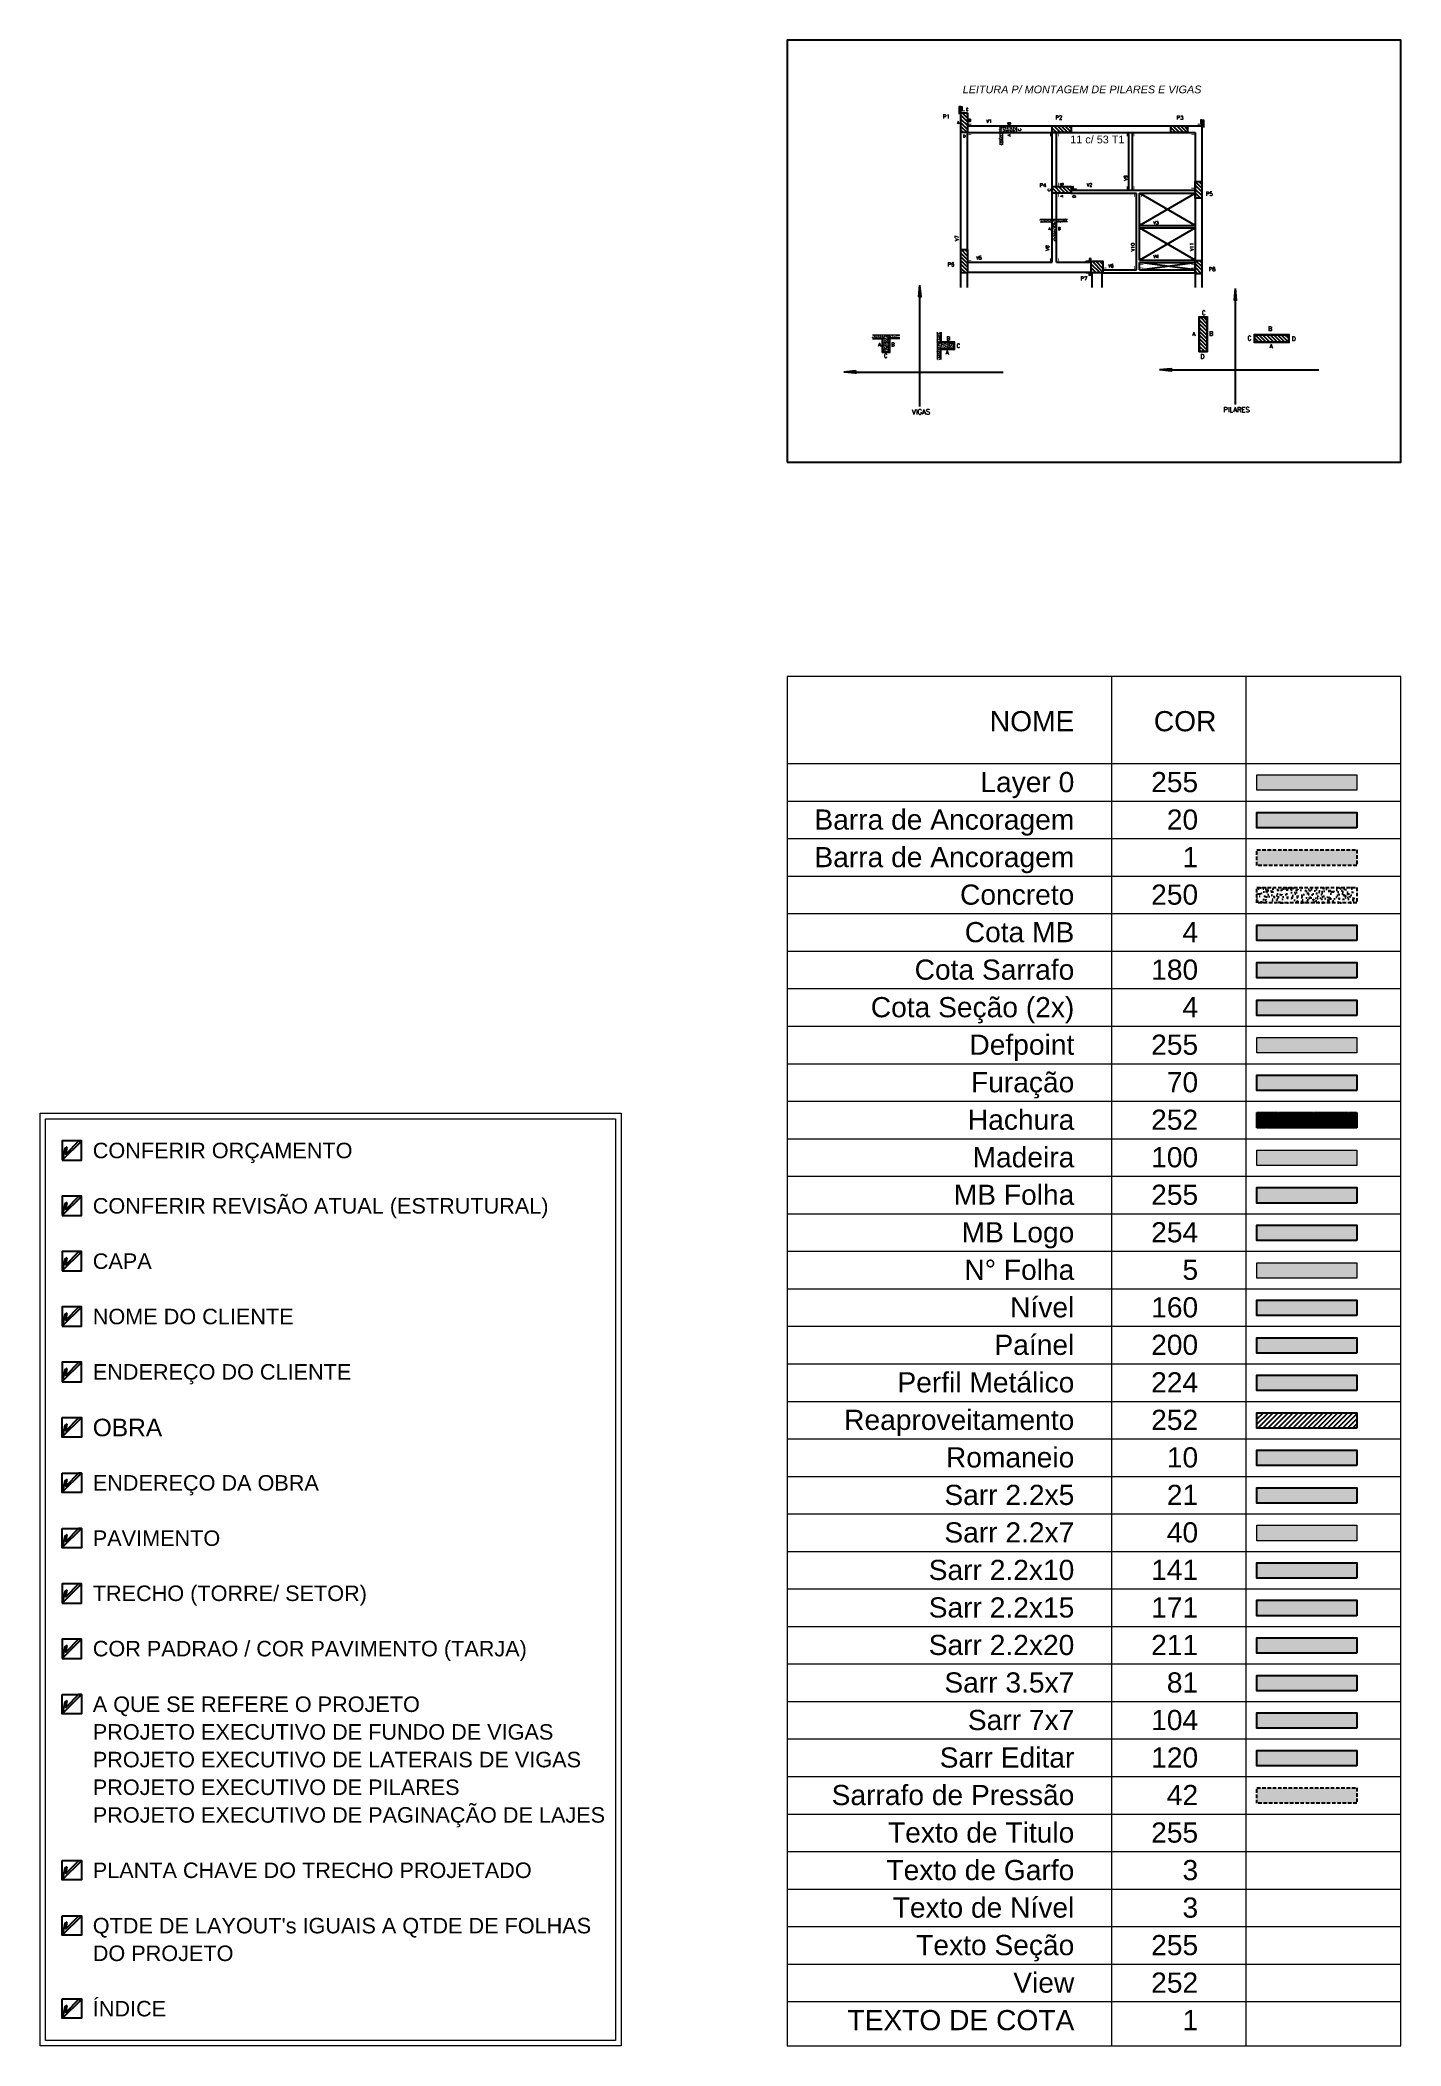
# Model space of a CAD drawing. Extents: x -23436 to 4767, y -3862 to 10024.
# Drawn here: x -23436 to -20976, y 6108 to 9732 of the extents above; entities that cross this region are included whole.
import ezdxf
from ezdxf.enums import TextEntityAlignment as Align

# ---------------------------------------------------------------- set-up
doc = ezdxf.new("R2010")
doc.units = 0
doc.linetypes.add('CABLIN', pattern=[0.35, 0.25, -0.1])
doc.linetypes.add('HIDDEN', pattern=[9.525, 6.35, -3.175])
doc.layers.get('0').update_dxf_attribs({"lineweight": 13})
doc.layers.get('Defpoints').update_dxf_attribs({"lineweight": 13})
for name, color, linetype in [('Barra de Ancoragem', 20, 'Continuous'), ('Concreto', 250, 'HIDDEN'), ('Cota', 4, 'Continuous'), ('Cota Sarrafo', 180, 'Continuous'), ('Furação', 70, 'Continuous'), ('Hachura', 252, 'CABLIN'), ('MB Folha', 7, 'Continuous'), ('MB Logo', 254, 'Continuous'), ('Nível', 160, 'Continuous'), ('Painéis', 30, 'Continuous'), ('Perfil Metálico', 224, 'Continuous'), ('Pilares', 5, 'Continuous'), ('Reaproveitamento', 252, 'Continuous'), ('Romaneio', 10, 'Continuous'), ('Sarr 2.2x10', 141, 'Continuous'), ('Sarr 2.2x15', 171, 'Continuous'), ('Sarr 2.2x20', 211, 'Continuous'), ('Sarr 2.2x5', 21, 'Continuous'), ('Sarr 3.5x7', 81, 'Continuous'), ('Sarr 7x7', 104, 'Continuous'), ('Sarr Editar', 120, 'Continuous'), ('Sarrafo de Pressão', 42, 'HIDDEN'), ('Texto de Titulo', 7, 'Continuous'), ('Texto Garfos', 2, 'Continuous'), ('Texto Nível', 251, 'Continuous'), ('Vigas', 3, 'Continuous'), ('Vázio', 240, 'Continuous')]:
    doc.layers.add(name, color=color, linetype=linetype)
doc.layers.add('Laje_Perimetro', color=7, linetype='Continuous', plot=False)
for name, color, linetype, lineweight in [('Madeira', 100, 'Continuous', 13), ('N° FOLHA', 5, 'Continuous', 13), ('Sarr 2.2x7', 40, 'Continuous', 9), ('Texto Seção', 7, 'Continuous', 15)]:
    doc.layers.add(name, color=color, linetype=linetype, lineweight=lineweight)
doc.layers.add('VIEW', color=252, linetype='Continuous', lineweight=13, plot=False)
doc.styles.add('ARIAL', font='arial.ttf', dxfattribs={"oblique": 15, "height": 25})
doc.styles.add('ROMANS', font='romans.shx')
doc.styles.add('ROMAS860', font='ROMAS860.SHX')
doc.styles.add('SIMPLEX', font='simplex.shx', dxfattribs={"height": 20})
pattern_1 = [(135, (-24656.7956, 2891.0784), (-3.367596, -3.367596), [])]
pattern_2 = [(135, (-31834.2953, -11227.9517), (-3.367596, -3.367596), [])]

msp = doc.modelspace()

# ---------------------------------------------------------------- texts
at = {"style": 'ARIAL'}
for s, p in [('NOME', (-21566.601, 8483.563)), ('COR', (-21309.846, 8483.563)), ('Layer 0', (-21566.601, 8373.585)), ('255', (-21342.804, 8373.585))]:
    msp.add_text(s, height=36.4431, dxfattribs=at).set_placement(p, align=Align.RIGHT)
at = {"layer": 'Barra de Ancoragem', "style": 'ARIAL'}
for s, height, p in [('Barra de Ancoragem', 36.44309, (-21566.601, 8305.803)), ('20', 36.4431, (-21342.804, 8305.803))]:
    msp.add_text(s, height=height, dxfattribs=at).set_placement(p, align=Align.RIGHT)
at = {"layer": 'Concreto', "style": 'ARIAL'}
for s, height, p in [('Barra de Ancoragem', 36.44309, (-21566.601, 8238.003)), ('1', 36.443, (-21342.804, 8238.003)), ('Concreto', 36.4431, (-21566.601, 8170.221)), ('250', 36.4431, (-21342.804, 8170.221))]:
    msp.add_text(s, height=height, dxfattribs=at).set_placement(p, align=Align.RIGHT)
at = {"layer": 'Cota', "style": 'ARIAL'}
for s, height, p in [('Cota MB', 36.4431, (-21566.601, 8102.439)), ('4', 36.443, (-21342.804, 8102.439)), ('Cota Seção (2x)', 36.44309, (-21566.601, 7966.875)), ('4', 36.443, (-21342.804, 7966.875))]:
    msp.add_text(s, height=height, dxfattribs=at).set_placement(p, align=Align.RIGHT)
at = {"layer": 'Cota', "color": 1, "style": 'ARIAL'}
for s, height, p in [('TEXTO DE COTA', 36.44309, (-21566.601, 6136.762)), ('1', 36.443, (-21342.804, 6136.762))]:
    msp.add_text(s, height=height, dxfattribs=at).set_placement(p, align=Align.RIGHT)
at = {"layer": 'Cota Sarrafo', "style": 'ARIAL'}
for s, height, p in [('Cota Sarrafo', 36.44309, (-21566.601, 8034.657)), ('180', 36.4431, (-21342.804, 8034.657))]:
    msp.add_text(s, height=height, dxfattribs=at).set_placement(p, align=Align.RIGHT)
at = {"layer": 'Defpoints', "style": 'ARIAL'}
for s, p in [('Defpoint', (-21566.601, 7899.093)), ('255', (-21342.804, 7899.093))]:
    msp.add_text(s, height=36.4431, dxfattribs=at).set_placement(p, align=Align.RIGHT)
at = {"layer": 'Furação', "style": 'ARIAL'}
for s, p in [('Furação', (-21566.601, 7831.311)), ('70', (-21342.804, 7831.311))]:
    msp.add_text(s, height=36.4431, dxfattribs=at).set_placement(p, align=Align.RIGHT)
at = {"layer": 'Hachura', "style": 'ARIAL'}
for s, p in [('Hachura', (-21566.601, 7763.529)), ('252', (-21342.804, 7763.529))]:
    msp.add_text(s, height=36.4431, dxfattribs=at).set_placement(p, align=Align.RIGHT)
at = {"layer": 'Madeira', "style": 'ARIAL'}
for s, p in [('Madeira', (-21566.601, 7695.748)), ('100', (-21342.804, 7695.748))]:
    msp.add_text(s, height=36.4431, dxfattribs=at).set_placement(p, align=Align.RIGHT)
at = {"layer": 'MB Folha', "style": 'ARIAL'}
for s, height, p in [('CONFERIR ORÇAMENTO', 28, (-23340.456, 7726.18)), ('CONFERIR REVISÃO ATUAL (ESTRUTURAL)', 28, (-23340.456, 7626.18)), ('CAPA', 28, (-23340.456, 7526.18)), ('NOME DO CLIENTE', 28, (-23340.456, 7426.18)), ('ENDEREÇO DO CLIENTE', 28, (-23340.456, 7326.18)), ('OBRA', 31.68, (-23340.456, 7225.718)), ('ENDEREÇO DA OBRA', 28, (-23340.456, 7125.718)), ('PAVIMENTO', 28, (-23340.456, 7025.718)), ('TRECHO (TORRE/ SETOR)', 28, (-23340.456, 6926.18)), ('COR PADRAO / COR PAVIMENTO (TARJA)', 28, (-23340.456, 6826.18)), ('A QUE SE REFERE O PROJETO', 28, (-23340.456, 6725.718)), ('PROJETO EXECUTIVO DE FUNDO DE VIGAS', 28, (-23340.456, 6675.718)), ('PROJETO EXECUTIVO DE LATERAIS DE VIGAS', 28, (-23340.456, 6625.718)), ('PROJETO EXECUTIVO DE PILARES', 28, (-23340.456, 6575.718)), ('PROJETO EXECUTIVO DE PAGINAÇÃO DE LAJES', 28, (-23340.456, 6525.718)), ('PLANTA CHAVE DO TRECHO PROJETADO', 28, (-23340.456, 6425.718)), ("QTDE DE LAYOUT's IGUAIS A QTDE DE FOLHAS", 28, (-23340.456, 6325.718)), ('DO PROJETO', 28, (-23340.456, 6275.718)), ('ÍNDICE', 28, (-23340.456, 6175.718))]:
    msp.add_text(s, height=height, dxfattribs=at).set_placement(p, align=Align.MIDDLE_LEFT)
for s, p in [('MB Folha', (-21566.601, 7627.966)), ('255', (-21342.804, 7627.966))]:
    msp.add_text(s, height=36.4431, dxfattribs=at).set_placement(p, align=Align.RIGHT)
at = {"layer": 'MB Logo', "style": 'ARIAL'}
for s, p in [('MB Logo', (-21566.601, 7560.184)), ('254', (-21342.804, 7560.184))]:
    msp.add_text(s, height=36.4431, dxfattribs=at).set_placement(p, align=Align.RIGHT)
at = {"layer": 'N° FOLHA', "style": 'ARIAL'}
for s, height, p in [('N° Folha', 36.4431, (-21566.601, 7492.402)), ('5', 36.443, (-21342.804, 7492.402))]:
    msp.add_text(s, height=height, dxfattribs=at).set_placement(p, align=Align.RIGHT)
at = {"layer": 'Nível', "style": 'ARIAL'}
for s, p in [('Nível', (-21566.601, 7424.62)), ('160', (-21342.804, 7424.62))]:
    msp.add_text(s, height=36.4431, dxfattribs=at).set_placement(p, align=Align.RIGHT)
at = {"layer": 'Painéis', "style": 'ARIAL'}
for s, p in [('Paínel', (-21566.601, 7356.838)), ('200', (-21342.804, 7356.838))]:
    msp.add_text(s, height=36.4431, dxfattribs=at).set_placement(p, align=Align.RIGHT)
at = {"layer": 'Perfil Metálico', "style": 'ARIAL'}
for s, height, p in [('Perfil Metálico', 36.44309, (-21566.601, 7289.056)), ('224', 36.4431, (-21342.804, 7289.056))]:
    msp.add_text(s, height=height, dxfattribs=at).set_placement(p, align=Align.RIGHT)
at = {"layer": 'Reaproveitamento', "style": 'ARIAL'}
for s, height, p in [('Reaproveitamento', 36.44309, (-21566.601, 7221.274)), ('252', 36.4431, (-21342.804, 7221.274))]:
    msp.add_text(s, height=height, dxfattribs=at).set_placement(p, align=Align.RIGHT)
at = {"layer": 'Romaneio', "style": 'ARIAL'}
for s, p in [('Romaneio', (-21566.601, 7153.492)), ('10', (-21342.804, 7153.492))]:
    msp.add_text(s, height=36.4431, dxfattribs=at).set_placement(p, align=Align.RIGHT)
at = {"layer": 'Sarr 2.2x10', "style": 'ARIAL'}
for s, height, p in [('Sarr 2.2x10', 36.44309, (-21566.601, 6950.146)), ('141', 36.4431, (-21342.804, 6950.146))]:
    msp.add_text(s, height=height, dxfattribs=at).set_placement(p, align=Align.RIGHT)
at = {"layer": 'Sarr 2.2x15', "style": 'ARIAL'}
for s, height, p in [('Sarr 2.2x15', 36.44309, (-21566.601, 6882.364)), ('171', 36.4431, (-21342.804, 6882.364))]:
    msp.add_text(s, height=height, dxfattribs=at).set_placement(p, align=Align.RIGHT)
at = {"layer": 'Sarr 2.2x20', "style": 'ARIAL'}
for s, height, p in [('Sarr 2.2x20', 36.44309, (-21566.601, 6814.582)), ('211', 36.4431, (-21342.804, 6814.582))]:
    msp.add_text(s, height=height, dxfattribs=at).set_placement(p, align=Align.RIGHT)
at = {"layer": 'Sarr 2.2x5', "style": 'ARIAL'}
for s, p in [('Sarr 2.2x5', (-21566.601, 7085.71)), ('21', (-21342.804, 7085.71))]:
    msp.add_text(s, height=36.4431, dxfattribs=at).set_placement(p, align=Align.RIGHT)
at = {"layer": 'Sarr 2.2x7', "style": 'ARIAL'}
for s, p in [('Sarr 2.2x7', (-21566.601, 7017.928)), ('40', (-21342.804, 7017.928))]:
    msp.add_text(s, height=36.4431, dxfattribs=at).set_placement(p, align=Align.RIGHT)
at = {"layer": 'Sarr 3.5x7', "style": 'ARIAL'}
for s, p in [('Sarr 3.5x7', (-21566.601, 6746.8)), ('81', (-21342.804, 6746.8))]:
    msp.add_text(s, height=36.4431, dxfattribs=at).set_placement(p, align=Align.RIGHT)
at = {"layer": 'Sarr 7x7', "style": 'ARIAL'}
for s, p in [('Sarr 7x7', (-21566.601, 6679.018)), ('104', (-21342.804, 6679.018))]:
    msp.add_text(s, height=36.4431, dxfattribs=at).set_placement(p, align=Align.RIGHT)
at = {"layer": 'Sarr Editar', "style": 'ARIAL'}
for s, height, p in [('Sarr Editar', 36.44309, (-21566.601, 6611.236)), ('120', 36.4431, (-21342.804, 6611.236))]:
    msp.add_text(s, height=height, dxfattribs=at).set_placement(p, align=Align.RIGHT)
at = {"layer": 'Sarrafo de Pressão', "style": 'ARIAL'}
for s, height, p in [('Sarrafo de Pressão', 36.44309, (-21566.601, 6543.454)), ('42', 36.4431, (-21342.804, 6543.454))]:
    msp.add_text(s, height=height, dxfattribs=at).set_placement(p, align=Align.RIGHT)
at = {"layer": 'Texto de Titulo', "style": 'ARIAL'}
for s, height, p in [('Texto de Titulo', 36.44309, (-21566.601, 6475.672)), ('255', 36.4431, (-21342.804, 6475.672))]:
    msp.add_text(s, height=height, dxfattribs=at).set_placement(p, align=Align.RIGHT)
at = {"layer": 'Texto Garfos', "style": 'ARIAL'}
for s, height, p in [('Texto de Garfo', 36.44309, (-21566.601, 6407.89)), ('3', 36.443, (-21342.804, 6407.89))]:
    msp.add_text(s, height=height, dxfattribs=at).set_placement(p, align=Align.RIGHT)
at = {"layer": 'Texto Garfos', "color": 2, "insert": (-21524.995, 9552.662), "char_height": 14, "attachment_point": 5, "style": 'ROMAS860'}
msp.add_mtext('{\\fArial|b0|i0|c0|p34;11 c/ 53 T1}', dxfattribs=at)
at = {"layer": 'Texto Nível', "style": 'ARIAL'}
for s, height, p in [('Texto de Nível', 36.44309, (-21566.601, 6340.108)), ('3', 36.443, (-21342.804, 6340.108))]:
    msp.add_text(s, height=height, dxfattribs=at).set_placement(p, align=Align.RIGHT)
at = {"layer": 'Texto Seção', "style": 'SIMPLEX'}
for s, p in [('P1', (-21804.182, 9590.606)), ('P2', (-21600.751, 9589.056)), ('P3', (-21381.773, 9588.699)), ('P4', (-21629.414, 9466.431)), ('P5', (-21328.847, 9451.04)), ('P6', (-21795.719, 9323.269)), ('P8', (-21323.581, 9315.078)), ('P7', (-21555.441, 9298.162))]:
    msp.add_text(s, height=7, dxfattribs=at).set_placement(p)
for s, p in [('V1', (-21720.684, 9585.727)), ('V2', (-21539.226, 9470.804)), ('V3', (-21418.975, 9402.441)), ('V5', (-21738.84, 9338.657)), ('V6', (-21500.333, 9324.444)), ('V4', (-21418.891, 9341.241))]:
    msp.add_text(s, height=6, dxfattribs=at).set_placement(p, align=Align.MIDDLE)
for s, p in [('V9', (-21473.708, 9483.41)), ('V7', (-21779.081, 9374.436)), ('V8', (-21615.228, 9356.733)), ('V10', (-21461.071, 9358.285)), ('V11', (-21354.421, 9358.864))]:
    msp.add_text(s, height=6, rotation=90, dxfattribs=at).set_placement(p, align=Align.MIDDLE)
at = {"layer": 'Texto Seção', "style": 'ARIAL'}
for s, height, p in [('Texto Seção', 36.44309, (-21566.601, 6272.326)), ('255', 36.4431, (-21342.804, 6272.326))]:
    msp.add_text(s, height=height, dxfattribs=at).set_placement(p, align=Align.RIGHT)
at = {"layer": 'Texto Seção', "insert": (-21552.607, 9643.106), "char_height": 14, "attachment_point": 5}
msp.add_mtext('{\\fArial|b0|i1|c0|p34;LEITURA P/ MONTAGEM DE PILARES E VIGAS}', dxfattribs=at)
at = {"layer": 'Texto Seção', "linetype": 'ByBlock', "ltscale": 3, "attachment_point": 5, "style": 'ROMANS'}
for s, insert, char_height in [('C', (-21760.131, 9606.898), 5), ('A', (-21776.344, 9583.208), 5), ('B', (-21755.698, 9587.28), 5), ('D', (-21765.525, 9558.599), 5), ('A', (-21611.482, 9391.377), 5), ('B', (-21593.838, 9391.661), 5), ('C', (-21602.084, 9372.45), 5), ('C', (-21332.662, 9239.638), 8), ('A', (-21350.576, 9201.272), 7), ('B', (-21319.222, 9202.037), 8), ('B', (-21212.721, 9210.816), 8), ('A', (-21918.515, 9182.023), 7), ('B', (-21894.682, 9182.307), 7), ('A', (-21796.218, 9167.714), 7), ('B', (-21794.292, 9193.168), 7), ('C', (-21776.146, 9180.13), 7), ('C', (-21250.041, 9193.823), 8), ('A', (-21210.619, 9179.239), 7), ('D', (-21170.163, 9192.737), 8), ('C', (-21907.413, 9161.856), 7), ('D', (-21335.131, 9160.639), 8), ('VIGAS', (-21843.502, 9060.601), 9), ('PILARES', (-21273.38, 9064.519), 9)]:
    msp.add_mtext(s, dxfattribs=dict(at, insert=insert, char_height=char_height))
at = {"layer": 'Texto Seção', "linetype": 'ByBlock', "ltscale": 3, "char_height": 5, "attachment_point": 5, "rotation": 90, "style": 'ROMANS'}
for s, insert in [('B', (-21684.277, 9581.856)), ('C', (-21665.312, 9570.506)), ('A', (-21684.239, 9560.358)), ('C', (-21612.066, 9461.63)), ('B', (-21589.042, 9472.068)), ('A', (-21589.005, 9450.569)), ('D', (-21567.035, 9449.937))]:
    msp.add_mtext(s, dxfattribs=dict(at, insert=insert))
at = {"layer": 'VIEW', "style": 'ARIAL'}
for s, p in [('View', (-21566.601, 6204.544)), ('252', (-21342.804, 6204.544))]:
    msp.add_text(s, height=36.4431, dxfattribs=at).set_placement(p, align=Align.RIGHT)

# ---------------------------------------------------------------- blocks, each defined once
blk = doc.blocks.new('A$C6235ebdd')
h = blk.add_hatch(color=256)
h.dxf.hatch_style = 1
h.paths.add_polyline_path([(0, 4), (0, 0), (7, 0), (7, 1.5), (1.5, 1.5), (1.5, 2.5), (7, 2.5), (7, 4)])
blk = doc.blocks.new('A$C96bd1afa')
h = blk.add_hatch(color=256)
h.dxf.hatch_style = 1
h.paths.add_polyline_path([(7, 0), (8.5, 0), (8.5, 12.5), (9.5, 12.5), (9.5, 0), (11, 0), (11, 14), (7, 14)])
at = {"layer": 'Hachura'}
h = blk.add_hatch(dxfattribs=at)
h.set_pattern_fill('ANSI31', color=256, scale=0.4, angle=90, style=0)
h.set_pattern_definition([(135, (-6903.019, -1300.0813), (-0.89802561, -0.89802561), [])])
h.paths.add_polyline_path([(7, 14), (5, 14), (5, 7), (7, 7)])
for p, q in [((7, 14), (5, 14)), ((5, 14), (5, 7)), ((5, 7), (7, 7)), ((7, 14), (7, 0)), ((7, 14), (11, 14)), ((8.5, 12.5), (9.5, 12.5)), ((8.5, 12.5), (8.5, 0)), ((9.5, 12.5), (9.5, 0)), ((11, 14), (11, 0))]:
    blk.add_line(p, q)
at = {"xscale": -1}
blk.add_blockref('A$C6235ebdd', (7, 3), dxfattribs=at)
blk = doc.blocks.new('A$C5d0c6f11')
h = blk.add_hatch(color=256)
h.dxf.hatch_style = 1
h.paths.add_polyline_path([(2, 6.3), (0, 6.3), (0, 0), (2, 0)])
h.paths.add_polyline_path([(10, 2), (2, 2), (2, 0), (10, 0)])
at = {"layer": 'Hachura'}
h = blk.add_hatch(dxfattribs=at)
h.set_pattern_fill('ANSI31', color=256, scale=0.4, angle=90, style=0)
h.set_pattern_definition([(135, (-6982.6476, -1187.2813), (-0.89802561, -0.89802561), [])])
h.paths.add_polyline_path([(4, 6.3), (2, 6.3), (2, 2), (4, 2)])
for p, q in [((0, 0), (0, 6.3)), ((0, 6.3), (4, 6.3)), ((0, 0), (10, 0)), ((2, 0), (2, 6.3)), ((2, 2), (10, 2)), ((4, 6.3), (4, 2)), ((10, 0), (10, 2))]:
    blk.add_line(p, q)

# ---------------------------------------------------------------- hatches: boundary and pattern name
h = msp.add_hatch(color=256)
h.dxf.hatch_style = 1
h.paths.add_polyline_path([(-21056.329, 8376.856), (-21056.329, 8404.638), (-21236.492, 8404.638), (-21236.492, 8376.856)])
at = {"layer": 'Barra de Ancoragem'}
h = msp.add_hatch(color=256, dxfattribs=at)
h.dxf.hatch_style = 1
h.paths.add_polyline_path([(-21056.329, 8309.074), (-21056.329, 8336.856), (-21236.492, 8336.856), (-21236.492, 8309.074)])
at = {"layer": 'Concreto'}
h = msp.add_hatch(dxfattribs=at)
h.set_pattern_fill('AR-CONC', color=256, scale=0.02, style=0)
h.set_pattern_definition([(50, (-31868.4785, -11280.6082), (3.64369338, -0.3187817), [0.381, -4.191]), (355, (-31868.4785, -11280.608), (-0.7048565, 3.82113286), [0.3048, -3.3528]), (100.451, (-31868.175, -11280.6347), (2.93885003, 3.50233376), [0.3238, -3.5618]), (46.1842, (-31868.4785, -11279.592), (5.4215808, -0.8408466), [0.5715, -6.2865]), (96.6356, (-31868.0267, -11279.662), (4.7480847, 4.9485111), [0.4857, -5.3427]), (351.184, (-31868.4785, -11279.592), (4.7480921, 4.9485024), [0.4572, -5.0292]), (21, (-31867.9705, -11279.8462), (3.0322976, -2.04531037), [0.381, -4.191]), (326, (-31867.9705, -11279.846), (1.23604057, 3.6837593), [0.3048, -3.3528]), (71.4514, (-31867.7178, -11280.0166), (4.2683298, 1.63845715), [0.3238, -3.5618]), (37.5, (-31868.4785, -11280.6082), (0.061772065, 1.69110078), [0, -3.31216, 0, -3.4036, 0, -3.3655]), (7.5, (-31868.4785, -11280.6082), (1.33639325, 2.0036115), [0, -1.94056, 0, -3.23596, 0, -1.2827]), (327.5, (-31869.6113, -11280.6082), (2.7118119, -0.11457488), [0, -1.27, 0, -3.9624, 0, -5.2578]), (317.5, (-31870.1193, -11280.6082), (2.96258363, 0.50852982), [0, -1.651, 0, -2.63144, 0, -3.7338])])
h.paths.add_polyline_path([(-21671.305, 9577.178), (-21701.305, 9577.178), (-21701.305, 9565.178), (-21671.305, 9565.178)])
h.paths.add_polyline_path([(-21696.305, 9565.178), (-21701.305, 9565.178), (-21701.305, 9543.219), (-21696.305, 9543.219)])
h = msp.add_hatch(dxfattribs=at)
h.set_pattern_fill('AR-CONC', color=256, scale=0.02, style=0)
h.set_pattern_definition([(50, (-31834.2953, -11252.9505), (3.64369338, -0.3187817), [0.381, -4.191]), (355, (-31834.2953, -11252.9505), (-0.7048565, 3.82113286), [0.3048, -3.3528]), (100.451, (-31833.9917, -11252.977), (2.93885003, 3.50233376), [0.3238, -3.5618]), (46.1842, (-31834.2953, -11251.9345), (5.4215808, -0.8408466), [0.5715, -6.2865]), (96.6356, (-31833.8435, -11252.0045), (4.7480847, 4.9485111), [0.4857, -5.3427]), (351.184, (-31834.2953, -11251.9345), (4.7480921, 4.9485024), [0.4572, -5.0292]), (21, (-31833.7873, -11252.1885), (3.0322976, -2.04531037), [0.381, -4.191]), (326, (-31833.7873, -11252.1885), (1.23604057, 3.6837593), [0.3048, -3.3528]), (71.4514, (-31833.5346, -11252.359), (4.2683298, 1.63845715), [0.3238, -3.5618]), (37.5, (-31834.2953, -11252.9505), (0.061772065, 1.69110078), [0, -3.31216, 0, -3.4036, 0, -3.3655]), (7.5, (-31834.2953, -11252.9505), (1.33639325, 2.0036115), [0, -1.94056, 0, -3.23596, 0, -1.2827]), (327.5, (-31835.4282, -11252.9505), (2.7118119, -0.11457488), [0, -1.27, 0, -3.9624, 0, -5.2578]), (317.5, (-31835.9362, -11252.9505), (2.96258363, 0.50852982), [0, -1.651, 0, -2.63144, 0, -3.7338])])
h.paths.add_polyline_path([(-21578.722, 9408.92), (-21598.722, 9408.92), (-21598.722, 9403.92), (-21578.722, 9403.92)])
h.paths.add_polyline_path([(-21598.722, 9408.92), (-21606.422, 9408.92), (-21606.422, 9378.92), (-21598.722, 9378.92)])
h.paths.add_polyline_path([(-21606.422, 9408.92), (-21628.422, 9408.92), (-21628.422, 9403.92), (-21606.422, 9403.92)])
h = msp.add_hatch(dxfattribs=at)
h.set_pattern_fill('AR-CONC', color=256, scale=0.02, angle=90, style=0)
h.set_pattern_definition([(140, (-1370.0415, -653.9387), (0.3187817, 3.64369338), [0.381, -4.191]), (85, (-1370.0415, -653.9387), (-3.82113286, -0.7048565), [0.3048, -3.3528]), (190.451, (-1370.015, -653.635), (-3.50233376, 2.93885003), [0.3238, -3.5618]), (136.1842, (-1371.0575, -653.9387), (0.8408466, 5.4215808), [0.5715, -6.2865]), (186.6356, (-1370.9874, -653.487), (-4.9485111, 4.7480847), [0.4857, -5.3427]), (81.184, (-1371.0575, -653.9387), (-4.9485024, 4.7480921), [0.4572, -5.0292]), (111, (-1370.8035, -653.4307), (2.04531037, 3.0322976), [0.381, -4.191]), (56, (-1370.8035, -653.4307), (-3.6837593, 1.23604057), [0.3048, -3.3528]), (161.4514, (-1370.633, -653.178), (-1.63845715, 4.2683298), [0.3238, -3.5618]), (127.5, (-1370.0415, -653.9387), (-1.69110078, 0.061772065), [0, -3.31216, 0, -3.4036, 0, -3.3655]), (97.5, (-1370.0415, -653.9387), (-2.0036115, 1.33639325), [0, -1.94056, 0, -3.23596, 0, -1.2827]), (57.5, (-1370.0415, -655.0715), (0.11457488, 2.7118119), [0, -1.27, 0, -3.9624, 0, -5.2578]), (47.5, (-1370.0415, -655.5795), (-0.50852982, 2.96258363), [0, -1.651, 0, -2.63144, 0, -3.7338])])
h.paths.add_polyline_path([(-21814.131, 9204.687), (-21814.131, 9154.987), (-21809.131, 9154.987), (-21809.131, 9174.487), (-21784.131, 9174.487), (-21784.131, 9185.187), (-21809.131, 9185.187), (-21809.131, 9204.687)])
h = msp.add_hatch(dxfattribs=at)
h.set_pattern_fill('AR-CONC', color=256, scale=0.02, style=0)
h.set_pattern_definition([(50, (-31740.3407, -11244.523), (3.64369338, -0.3187817), [0.381, -4.191]), (355, (-31740.3407, -11244.523), (-0.7048565, 3.82113286), [0.3048, -3.3528]), (100.451, (-31740.037, -11244.5497), (2.93885003, 3.50233376), [0.3238, -3.5618]), (46.1842, (-31740.3407, -11243.507), (5.4215808, -0.8408466), [0.5715, -6.2865]), (96.6356, (-31739.889, -11243.577), (4.7480847, 4.9485111), [0.4857, -5.3427]), (351.184, (-31740.3407, -11243.507), (4.7480921, 4.9485024), [0.4572, -5.0292]), (21, (-31739.8327, -11243.761), (3.0322976, -2.04531037), [0.381, -4.191]), (326, (-31739.8327, -11243.761), (1.23604057, 3.6837593), [0.3048, -3.3528]), (71.4514, (-31739.58, -11243.9316), (4.2683298, 1.63845715), [0.3238, -3.5618]), (37.5, (-31740.3407, -11244.5231), (0.061772065, 1.69110078), [0, -3.31216, 0, -3.4036, 0, -3.3655]), (7.5, (-31740.3407, -11244.5231), (1.33639325, 2.0036115), [0, -1.94056, 0, -3.23596, 0, -1.2827]), (327.5, (-31741.4735, -11244.5231), (2.7118119, -0.11457488), [0, -1.27, 0, -3.9624, 0, -5.2578]), (317.5, (-31741.9815, -11244.523), (2.96258363, 0.50852982), [0, -1.651, 0, -2.63144, 0, -3.7338])])
h.paths.add_polyline_path([(-21881.715, 9199.566), (-21931.415, 9199.566), (-21931.415, 9194.566), (-21911.915, 9194.566), (-21911.915, 9169.566), (-21901.215, 9169.566), (-21901.215, 9194.566), (-21881.715, 9194.566)])
h = msp.add_hatch(color=256, dxfattribs=at)
h.dxf.hatch_style = 1
h.paths.add_polyline_path([(-21056.329, 8241.274), (-21056.329, 8269.056), (-21236.492, 8269.056), (-21236.492, 8241.274)])
h = msp.add_hatch(dxfattribs=at)
h.set_pattern_fill('AR-CONC', color=256, scale=0.1, angle=-90)
h.set_pattern_definition([(320, (151.468, 861.735), (-1.593909, -18.218467), [1.905, -20.955]), (265, (151.468, 861.735), (19.105685, 3.524342), [1.524, -16.764058]), (10.451445, (151.335, 860.217), (17.511775, -14.694125), [1.619001, -17.809024]), (316.1842, (156.548, 861.735), (-4.204233, -27.107904), [2.8575, -31.4325]), (6.63556, (156.198, 859.476), (24.742612, -23.740413), [2.428502, -26.71356]), (261.18415, (156.548, 861.735), (24.742612, -23.740413), [2.285997, -25.145973]), (291, (155.278, 859.195), (-10.22652, -15.161439), [1.905, -20.955]), (236, (155.278, 859.195), (18.418797, -6.180203), [1.524, -16.764]), (341.451445, (154.426, 857.932), (8.192277, -21.341642), [1.619001, -17.808994]), (307.5, (151.468, 861.735), (8.4555039, -0.3088603), [0, -16.5608, 0, -17.018, 0, -16.8275]), (277.5, (151.468, 861.735), (10.0180575, -6.6819663), [0, -9.7028, 0, -16.1798, 0, -6.4135]), (237.5, (151.468, 867.3995), (-0.5728744, -13.5590595), [0, -6.35, 0, -19.812, 0, -26.289]), (227.5, (151.468, 869.94), (2.542649, -14.812918), [0, -8.255, 0, -13.1572, 0, -18.669])])
h.paths.add_polyline_path([(-21056.329, 8173.492), (-21056.329, 8201.274), (-21236.492, 8201.274), (-21236.492, 8173.492)])
at = {"layer": 'Cota', "linetype": 'Continuous', "ltscale": 3}
for points in [[(-21845.484, 9289.293), (-21847.484, 9268.293), (-21843.484, 9268.293)], [(-21275.2, 9283.418), (-21277.2, 9262.418), (-21273.2, 9262.418)], [(-21962.104, 9134.498), (-21983.104, 9132.498), (-21962.104, 9130.498)], [(-21391.82, 9138.415), (-21412.82, 9136.415), (-21391.82, 9134.415)]]:
    msp.add_hatch(color=256, dxfattribs=at).paths.add_polyline_path(points)
at = {"layer": 'Cota'}
h = msp.add_hatch(color=256, dxfattribs=at)
h.dxf.hatch_style = 1
h.paths.add_polyline_path([(-21056.329, 8105.71), (-21056.329, 8133.492), (-21236.492, 8133.492), (-21236.492, 8105.71)])
h = msp.add_hatch(color=256, dxfattribs=at)
h.dxf.hatch_style = 1
h.paths.add_polyline_path([(-21056.329, 7970.146), (-21056.329, 7997.928), (-21236.492, 7997.928), (-21236.492, 7970.146)])
at = {"layer": 'Cota Sarrafo'}
h = msp.add_hatch(color=256, dxfattribs=at)
h.dxf.hatch_style = 1
h.paths.add_polyline_path([(-21056.329, 8037.928), (-21056.329, 8065.71), (-21236.492, 8065.71), (-21236.492, 8037.928)])
at = {"layer": 'Defpoints'}
h = msp.add_hatch(color=256, dxfattribs=at)
h.dxf.hatch_style = 1
h.paths.add_polyline_path([(-21056.329, 7902.364), (-21056.329, 7930.146), (-21236.492, 7930.146), (-21236.492, 7902.364)])
at = {"layer": 'Furação'}
h = msp.add_hatch(color=256, dxfattribs=at)
h.dxf.hatch_style = 1
h.paths.add_polyline_path([(-21056.329, 7834.582), (-21056.329, 7862.364), (-21236.492, 7862.364), (-21236.492, 7834.582)])
at = {"layer": 'Hachura'}
h = msp.add_hatch(dxfattribs=at)
h.set_pattern_fill('ANSI31', color=256, scale=1.5, angle=90, style=0)
h.set_pattern_definition([(135, (-24656.7956, 3658.702), (-3.367596, -3.367596), [])])
h.paths.add_polyline_path([(-21759.418, 9601.178), (-21771.422, 9601.178), (-21771.422, 9565.178), (-21759.418, 9565.178)])
h = msp.add_hatch(dxfattribs=at)
h.set_pattern_fill('ANSI31', color=256, scale=1.5, angle=90, style=0)
h.set_pattern_definition(pattern_1)
h.paths.add_polyline_path([(-21572.522, 9577.178), (-21606.422, 9577.178), (-21606.422, 9565.178), (-21572.522, 9565.178)])
h = msp.add_hatch(dxfattribs=at)
h.set_pattern_fill('ANSI31', color=256, scale=1.5, angle=90, style=0)
h.set_pattern_definition(pattern_1)
h.paths.add_polyline_path([(-21361.922, 9577.178), (-21391.922, 9577.178), (-21391.922, 9565.178), (-21361.922, 9565.178)])
h = msp.add_hatch(dxfattribs=at)
h.set_pattern_fill('ANSI31', color=256, scale=1.5, angle=90, style=0)
h.set_pattern_definition(pattern_1)
h.paths.add_polyline_path([(-21572.522, 9467.678), (-21606.422, 9467.678), (-21606.422, 9455.678), (-21572.522, 9455.678)])
h = msp.add_hatch(dxfattribs=at)
h.set_pattern_fill('ANSI31', color=256, scale=1.5, angle=90, style=0)
h.set_pattern_definition(pattern_1)
h.paths.add_polyline_path([(-21336.422, 9476.528), (-21348.422, 9476.528), (-21348.422, 9446.528), (-21336.422, 9446.528)])
h = msp.add_hatch(dxfattribs=at)
h.set_pattern_fill('ANSI31', color=256, scale=1.5, angle=90, style=0)
h.set_pattern_definition(pattern_1)
h.paths.add_polyline_path([(-21759.422, 9353.678), (-21771.422, 9353.681), (-21771.422, 9311.681), (-21759.422, 9311.678)])
h = msp.add_hatch(dxfattribs=at)
h.set_pattern_fill('ANSI31', color=256, scale=1.5, angle=90, style=0)
h.set_pattern_definition(pattern_1)
h.paths.add_polyline_path([(-21514.922, 9332.678), (-21535.922, 9332.678), (-21535.922, 9311.678), (-21514.922, 9311.678)])
h = msp.add_hatch(dxfattribs=at)
h.set_pattern_fill('ANSI31', color=256, scale=1.5, angle=90, style=0)
h.set_pattern_definition(pattern_1)
h.paths.add_polyline_path([(-21336.422, 9334.178), (-21348.422, 9334.178), (-21348.422, 9310.178), (-21336.422, 9310.178)])
h = msp.add_hatch(dxfattribs=at)
h.set_pattern_fill('ANSI31', color=256, scale=1.5, angle=90, style=0)
h.set_pattern_definition(pattern_2)
h.paths.add_polyline_path([(-21327.558, 9230.872), (-21339.558, 9230.876), (-21339.558, 9170.876), (-21327.558, 9170.872)])
h = msp.add_hatch(dxfattribs=at)
h.set_pattern_fill('ANSI31', color=256, scale=1.5, angle=90, style=0)
h.set_pattern_definition(pattern_2)
h.paths.add_polyline_path([(-21239.586, 9199.188), (-21239.59, 9187.188), (-21179.59, 9187.188), (-21179.586, 9199.188)])
h = msp.add_hatch(dxfattribs=at)
h.set_pattern_fill('ANSI31', color=256, scale=0.5, angle=270, style=0)
h.set_pattern_definition([(315, (151.4679, 861.7353), (1.12253202, 1.12253202), [])])
h.paths.add_polyline_path([(-21056.329, 7766.8), (-21056.329, 7794.582), (-21236.492, 7794.582), (-21236.492, 7766.8)])
at = {"layer": 'Madeira'}
h = msp.add_hatch(color=256, dxfattribs=at)
h.dxf.hatch_style = 1
h.paths.add_polyline_path([(-21056.329, 7699.018), (-21056.329, 7726.8), (-21236.492, 7726.8), (-21236.492, 7699.018)])
at = {"layer": 'MB Folha'}
h = msp.add_hatch(color=256, dxfattribs=at)
h.dxf.hatch_style = 1
h.paths.add_polyline_path([(-21056.329, 7631.236), (-21056.329, 7659.018), (-21236.492, 7659.018), (-21236.492, 7631.236)])
at = {"layer": 'MB Logo'}
h = msp.add_hatch(color=256, dxfattribs=at)
h.dxf.hatch_style = 1
h.paths.add_polyline_path([(-21056.329, 7563.454), (-21056.329, 7591.236), (-21236.492, 7591.236), (-21236.492, 7563.454)])
at = {"layer": 'N° FOLHA'}
h = msp.add_hatch(color=256, dxfattribs=at)
h.dxf.hatch_style = 1
h.paths.add_polyline_path([(-21056.329, 7495.672), (-21056.329, 7523.454), (-21236.492, 7523.454), (-21236.492, 7495.672)])
at = {"layer": 'Nível'}
h = msp.add_hatch(color=256, dxfattribs=at)
h.dxf.hatch_style = 1
h.paths.add_polyline_path([(-21056.329, 7427.89), (-21056.329, 7455.672), (-21236.492, 7455.672), (-21236.492, 7427.89)])
at = {"layer": 'Painéis'}
h = msp.add_hatch(color=256, dxfattribs=at)
h.dxf.hatch_style = 1
h.paths.add_polyline_path([(-21056.329, 7360.108), (-21056.329, 7387.89), (-21236.492, 7387.89), (-21236.492, 7360.108)])
at = {"layer": 'Perfil Metálico'}
h = msp.add_hatch(color=256, dxfattribs=at)
h.dxf.hatch_style = 1
h.paths.add_polyline_path([(-21056.329, 7292.326), (-21056.329, 7320.108), (-21236.492, 7320.108), (-21236.492, 7292.326)])
at = {"layer": 'Reaproveitamento'}
h = msp.add_hatch(dxfattribs=at)
h.set_pattern_fill('ANSI31', color=256, scale=2)
h.set_pattern_definition([(45, (151.468, 861.735), (-4.490128, 4.490128), [])])
h.paths.add_polyline_path([(-21056.329, 7224.544), (-21056.329, 7252.326), (-21236.492, 7252.326), (-21236.492, 7224.544)])
at = {"layer": 'Romaneio'}
h = msp.add_hatch(color=256, dxfattribs=at)
h.dxf.hatch_style = 1
h.paths.add_polyline_path([(-21056.329, 7156.762), (-21056.329, 7184.544), (-21236.492, 7184.544), (-21236.492, 7156.762)])
at = {"layer": 'Sarr 2.2x10'}
h = msp.add_hatch(color=256, dxfattribs=at)
h.dxf.hatch_style = 1
h.paths.add_polyline_path([(-21056.329, 6953.417), (-21056.329, 6981.199), (-21236.492, 6981.199), (-21236.492, 6953.417)])
at = {"layer": 'Sarr 2.2x15'}
h = msp.add_hatch(color=256, dxfattribs=at)
h.dxf.hatch_style = 1
h.paths.add_polyline_path([(-21056.329, 6885.635), (-21056.329, 6913.417), (-21236.492, 6913.417), (-21236.492, 6885.635)])
at = {"layer": 'Sarr 2.2x20'}
h = msp.add_hatch(color=256, dxfattribs=at)
h.dxf.hatch_style = 1
h.paths.add_polyline_path([(-21056.329, 6817.853), (-21056.329, 6845.635), (-21236.492, 6845.635), (-21236.492, 6817.853)])
at = {"layer": 'Sarr 2.2x5'}
h = msp.add_hatch(color=256, dxfattribs=at)
h.dxf.hatch_style = 1
h.paths.add_polyline_path([(-21056.329, 7088.981), (-21056.329, 7116.762), (-21236.492, 7116.762), (-21236.492, 7088.981)])
at = {"layer": 'Sarr 2.2x7'}
h = msp.add_hatch(color=256, dxfattribs=at)
h.dxf.hatch_style = 1
h.paths.add_polyline_path([(-21056.329, 7021.199), (-21056.329, 7048.981), (-21236.492, 7048.981), (-21236.492, 7021.199)])
at = {"layer": 'Sarr 3.5x7'}
h = msp.add_hatch(color=256, dxfattribs=at)
h.dxf.hatch_style = 1
h.paths.add_polyline_path([(-21056.329, 6750.071), (-21056.329, 6777.853), (-21236.492, 6777.853), (-21236.492, 6750.071)])
at = {"layer": 'Sarr 7x7'}
h = msp.add_hatch(color=256, dxfattribs=at)
h.dxf.hatch_style = 1
h.paths.add_polyline_path([(-21056.329, 6682.289), (-21056.329, 6710.071), (-21236.492, 6710.071), (-21236.492, 6682.289)])
at = {"layer": 'Sarr Editar'}
h = msp.add_hatch(color=256, dxfattribs=at)
h.dxf.hatch_style = 1
h.paths.add_polyline_path([(-21056.329, 6614.507), (-21056.329, 6642.289), (-21236.492, 6642.289), (-21236.492, 6614.507)])
at = {"layer": 'Sarrafo de Pressão'}
h = msp.add_hatch(color=256, dxfattribs=at)
h.dxf.hatch_style = 1
h.paths.add_polyline_path([(-21056.329, 6546.725), (-21056.329, 6574.507), (-21236.492, 6574.507), (-21236.492, 6546.725)])

# ---------------------------------------------------------------- linework, layer by layer
for p, q in [((-21701.305, 9577.178), (-21701.305, 9543.219)), ((-21671.305, 9577.178), (-21671.305, 9565.178)), ((-21696.305, 9565.178), (-21696.305, 9543.219)), ((-21628.422, 9408.92), (-21578.722, 9408.92)), ((-21628.422, 9403.92), (-21606.422, 9403.92)), ((-21578.722, 9403.92), (-21598.722, 9403.92)), ((-21606.422, 9378.92), (-21598.722, 9378.92)), ((-21814.131, 9154.987), (-21814.131, 9204.687)), ((-21809.131, 9204.687), (-21809.131, 9185.187)), ((-21807.331, 9204.687), (-21807.331, 9185.187)), ((-21931.415, 9199.566), (-21881.715, 9199.566)), ((-21931.415, 9194.566), (-21911.915, 9194.566)), ((-21931.415, 9192.766), (-21911.915, 9192.766)), ((-21913.715, 9167.766), (-21913.715, 9192.766)), ((-21911.915, 9167.766), (-21911.915, 9194.566)), ((-21911.915, 9169.566), (-21901.215, 9169.566)), ((-21881.715, 9194.566), (-21901.215, 9194.566)), ((-21901.215, 9167.766), (-21901.215, 9194.566)), ((-21881.715, 9192.766), (-21901.215, 9192.766)), ((-21899.415, 9167.766), (-21899.415, 9192.766)), ((-21782.331, 9185.187), (-21809.131, 9185.187)), ((-21809.131, 9154.987), (-21809.131, 9174.487)), ((-21782.331, 9174.487), (-21809.131, 9174.487)), ((-21782.331, 9186.987), (-21807.331, 9186.987)), ((-21807.331, 9154.987), (-21807.331, 9174.487)), ((-21782.331, 9172.687), (-21807.331, 9172.687)), ((-21784.131, 9174.487), (-21784.131, 9185.187)), ((-21782.331, 9172.687), (-21782.331, 9186.987)), ((-21913.715, 9167.766), (-21899.415, 9167.766)), ((-21499.697, 8582.259), (-21499.697, 6108.44)), ((-21256.492, 8582.259), (-21256.492, 6108.44)), ((-20976.397, 8424.638), (-22085.65, 8424.638)), ((-20976.397, 8356.856), (-22085.65, 8356.856)), ((-20976.397, 8289.074), (-22085.65, 8289.074)), ((-20976.397, 8221.274), (-22085.65, 8221.274)), ((-20976.397, 8153.492), (-22085.65, 8153.492)), ((-20976.397, 8085.71), (-22085.65, 8085.71)), ((-20976.397, 8017.928), (-22085.65, 8017.928)), ((-20976.397, 7950.146), (-22085.65, 7950.146)), ((-20976.397, 7882.364), (-22085.65, 7882.364)), ((-20976.397, 7814.582), (-22085.65, 7814.582)), ((-20976.397, 7746.8), (-22085.65, 7746.8)), ((-20976.397, 7679.018), (-22085.65, 7679.018)), ((-20976.397, 7611.236), (-22085.65, 7611.236)), ((-20976.397, 7543.454), (-22085.65, 7543.454)), ((-20976.397, 7475.672), (-22085.65, 7475.672)), ((-20976.397, 7407.89), (-22085.65, 7407.89)), ((-20976.397, 7340.108), (-22085.65, 7340.108)), ((-20976.397, 7272.326), (-22085.65, 7272.326)), ((-20976.397, 7204.544), (-22085.65, 7204.544)), ((-20976.397, 7136.762), (-22085.65, 7136.762)), ((-20976.397, 7068.981), (-22085.65, 7068.981)), ((-20976.397, 7001.199), (-22085.65, 7001.199)), ((-20976.397, 6933.417), (-22085.65, 6933.417)), ((-20976.397, 6865.635), (-22085.65, 6865.635)), ((-20976.397, 6797.853), (-22085.65, 6797.853)), ((-20976.397, 6730.071), (-22085.65, 6730.071)), ((-20976.397, 6662.289), (-22085.65, 6662.289)), ((-20976.397, 6594.507), (-22085.65, 6594.507)), ((-20976.397, 6526.725), (-22085.65, 6526.725)), ((-20976.397, 6458.943), (-22085.65, 6458.943)), ((-20976.397, 6391.161), (-22085.65, 6391.161)), ((-20976.397, 6323.379), (-22085.65, 6323.379)), ((-20976.397, 6255.597), (-22085.65, 6255.597)), ((-20976.397, 6187.815), (-22085.65, 6187.815))]:
    msp.add_line(p, q)
at = {"linetype": 'Continuous', "ltscale": 3}
for p, q in [((-21341.358, 9232.676), (-21325.758, 9232.676)), ((-21341.358, 9169.076), (-21341.358, 9232.676)), ((-21339.558, 9169.076), (-21339.558, 9232.676)), ((-21339.558, 9230.876), (-21327.558, 9230.876)), ((-21327.558, 9232.676), (-21327.558, 9169.076)), ((-21325.758, 9232.676), (-21325.758, 9169.076)), ((-21341.358, 9169.076), (-21325.758, 9169.076)), ((-21339.558, 9170.876), (-21327.558, 9170.876)), ((-21241.39, 9200.988), (-21177.79, 9200.988)), ((-21241.39, 9185.388), (-21241.39, 9200.988)), ((-21241.39, 9199.188), (-21177.79, 9199.188)), ((-21177.79, 9187.188), (-21241.39, 9187.188)), ((-21177.79, 9185.388), (-21241.39, 9185.388)), ((-21239.59, 9187.188), (-21239.59, 9199.188)), ((-21179.59, 9187.188), (-21179.59, 9199.188)), ((-21177.79, 9185.388), (-21177.79, 9200.988))]:
    msp.add_line(p, q, dxfattribs=at)
for points in [[(-22085.65, 6108.44), (-20976.397, 6108.44), (-20976.397, 8582.259), (-22085.65, 8582.259)], [(-21056.329, 8376.856), (-21236.492, 8376.856), (-21236.492, 8404.638), (-21056.329, 8404.638)], [(-22385.65, 7793.46), (-22385.65, 6108.44), (-23435.65, 6108.44), (-23435.65, 7793.46)], [(-22395.65, 7783.46), (-22395.65, 6118.44), (-23425.65, 6118.44), (-23425.65, 7783.46)]]:
    msp.add_lwpolyline(points, close=True)
at = {"layer": 'Barra de Ancoragem'}
msp.add_lwpolyline([(-21056.329, 8309.074), (-21236.492, 8309.074), (-21236.492, 8336.856), (-21056.329, 8336.856)], close=True, dxfattribs=at)
at = {"layer": 'Concreto'}
for points in [[(-21056.329, 8241.274), (-21236.492, 8241.274), (-21236.492, 8269.056), (-21056.329, 8269.056)], [(-21056.329, 8173.492), (-21236.492, 8173.492), (-21236.492, 8201.274), (-21056.329, 8201.274)]]:
    msp.add_lwpolyline(points, close=True, dxfattribs=at)
at = {"layer": 'Cota', "linetype": 'Continuous', "ltscale": 3}
for p, q in [((-21847.484, 9268.293), (-21845.484, 9289.293)), ((-21843.484, 9268.293), (-21845.484, 9289.293)), ((-21277.2, 9262.418), (-21275.2, 9283.418)), ((-21273.2, 9262.418), (-21275.2, 9283.418)), ((-21842.484, 9268.293), (-21848.484, 9268.293)), ((-21845.484, 9070.176), (-21845.484, 9268.293)), ((-21272.2, 9262.418), (-21278.2, 9262.418)), ((-21275.2, 9074.093), (-21275.2, 9272.21)), ((-21962.104, 9134.498), (-21983.104, 9132.498)), ((-21962.104, 9130.498), (-21983.104, 9132.498)), ((-21962.104, 9135.498), (-21962.104, 9129.498)), ((-21962.104, 9132.498), (-21695.141, 9132.498)), ((-21391.82, 9138.415), (-21412.82, 9136.415)), ((-21391.82, 9134.415), (-21412.82, 9136.415)), ((-21391.82, 9139.415), (-21391.82, 9133.415)), ((-21391.82, 9136.415), (-21124.857, 9136.415))]:
    msp.add_line(p, q, dxfattribs=at)
at = {"layer": 'Cota'}
for points in [[(-21056.329, 8105.71), (-21236.492, 8105.71), (-21236.492, 8133.492), (-21056.329, 8133.492)], [(-21056.329, 7970.146), (-21236.492, 7970.146), (-21236.492, 7997.928), (-21056.329, 7997.928)]]:
    msp.add_lwpolyline(points, close=True, dxfattribs=at)
at = {"layer": 'Cota Sarrafo'}
msp.add_lwpolyline([(-21056.329, 8037.928), (-21236.492, 8037.928), (-21236.492, 8065.71), (-21056.329, 8065.71)], close=True, dxfattribs=at)
at = {"layer": 'Defpoints'}
msp.add_lwpolyline([(-21056.329, 7902.364), (-21236.492, 7902.364), (-21236.492, 7930.146), (-21056.329, 7930.146)], close=True, dxfattribs=at)
at = {"layer": 'Furação'}
msp.add_lwpolyline([(-21056.329, 7834.582), (-21236.492, 7834.582), (-21236.492, 7862.364), (-21056.329, 7862.364)], close=True, dxfattribs=at)
at = {"layer": 'Hachura'}
msp.add_lwpolyline([(-21056.329, 7766.8), (-21236.492, 7766.8), (-21236.492, 7794.582), (-21056.329, 7794.582)], close=True, dxfattribs=at)
at = {"layer": 'Laje_Perimetro'}
msp.add_lwpolyline([(-22085.65, 8969.827), (-20976.397, 8969.827), (-20976.397, 9732.259), (-22085.65, 9732.259)], close=True, dxfattribs=at)
at = {"layer": 'Madeira'}
msp.add_lwpolyline([(-21056.329, 7699.018), (-21236.492, 7699.018), (-21236.492, 7726.8), (-21056.329, 7726.8)], close=True, dxfattribs=at)
at = {"layer": 'MB Folha'}
for points in [[(-23395.65, 7708.46), (-23360.65, 7708.46), (-23360.65, 7743.46), (-23395.65, 7743.46)], [(-21056.329, 7631.236), (-21236.492, 7631.236), (-21236.492, 7659.018), (-21056.329, 7659.018)], [(-23395.65, 7608.46), (-23360.65, 7608.46), (-23360.65, 7643.46), (-23395.65, 7643.46)], [(-23395.65, 7508.46), (-23360.65, 7508.46), (-23360.65, 7543.46), (-23395.65, 7543.46)], [(-23395.65, 7408.46), (-23360.65, 7408.46), (-23360.65, 7443.46), (-23395.65, 7443.46)], [(-23395.65, 7308.46), (-23360.65, 7308.46), (-23360.65, 7343.46), (-23395.65, 7343.46)], [(-23395.65, 7243.46), (-23360.65, 7243.46), (-23360.65, 7208.46), (-23395.65, 7208.46)], [(-23395.65, 7143.46), (-23360.65, 7143.46), (-23360.65, 7108.46), (-23395.65, 7108.46)], [(-23395.65, 7043.46), (-23360.65, 7043.46), (-23360.65, 7008.46), (-23395.65, 7008.46)], [(-23395.65, 6908.46), (-23360.65, 6908.46), (-23360.65, 6943.46), (-23395.65, 6943.46)], [(-23395.65, 6808.46), (-23360.65, 6808.46), (-23360.65, 6843.46), (-23395.65, 6843.46)], [(-23395.65, 6743.46), (-23360.65, 6743.46), (-23360.65, 6708.46), (-23395.65, 6708.46)], [(-23395.65, 6443.46), (-23360.65, 6443.46), (-23360.65, 6408.46), (-23395.65, 6408.46)], [(-23395.65, 6343.46), (-23360.65, 6343.46), (-23360.65, 6308.46), (-23395.65, 6308.46)], [(-23395.65, 6193.46), (-23360.65, 6193.46), (-23360.65, 6158.46), (-23395.65, 6158.46)]]:
    msp.add_lwpolyline(points, close=True, dxfattribs=at)
at = {"layer": 'MB Logo'}
msp.add_lwpolyline([(-21056.329, 7563.454), (-21236.492, 7563.454), (-21236.492, 7591.236), (-21056.329, 7591.236)], close=True, dxfattribs=at)
at = {"layer": 'N° FOLHA'}
msp.add_lwpolyline([(-21056.329, 7495.672), (-21236.492, 7495.672), (-21236.492, 7523.454), (-21056.329, 7523.454)], close=True, dxfattribs=at)
at = {"layer": 'Nível'}
msp.add_lwpolyline([(-21056.329, 7427.89), (-21236.492, 7427.89), (-21236.492, 7455.672), (-21056.329, 7455.672)], close=True, dxfattribs=at)
at = {"layer": 'Painéis'}
msp.add_lwpolyline([(-21056.329, 7360.108), (-21236.492, 7360.108), (-21236.492, 7387.89), (-21056.329, 7387.89)], close=True, dxfattribs=at)
at = {"layer": 'Perfil Metálico'}
msp.add_lwpolyline([(-21056.329, 7292.326), (-21236.492, 7292.326), (-21236.492, 7320.108), (-21056.329, 7320.108)], close=True, dxfattribs=at)
at = {"layer": 'Pilares', "ltscale": 125}
for points in [[(-21759.418, 9601.178), (-21759.418, 9565.178), (-21771.422, 9565.178), (-21771.422, 9601.178)], [(-21606.422, 9577.182), (-21572.522, 9577.182), (-21572.522, 9565.178), (-21606.422, 9565.178)], [(-21391.922, 9577.182), (-21361.922, 9577.182), (-21361.922, 9565.178), (-21391.922, 9565.178)], [(-21606.422, 9467.678), (-21572.522, 9467.678), (-21572.522, 9455.678), (-21606.422, 9455.678)], [(-21348.422, 9476.528), (-21336.422, 9476.528), (-21336.422, 9446.528), (-21348.422, 9446.528)], [(-21348.422, 9334.178), (-21336.422, 9334.178), (-21336.422, 9310.178), (-21348.422, 9310.178)]]:
    msp.add_lwpolyline(points, close=True, dxfattribs=at)
at = {"layer": 'Pilares', "ltscale": 0.5}
for points in [[(-21771.422, 9353.681), (-21759.422, 9353.678), (-21759.422, 9311.678), (-21771.422, 9311.681)], [(-21535.922, 9332.678), (-21514.922, 9332.678), (-21514.922, 9311.678), (-21535.922, 9311.678)]]:
    msp.add_lwpolyline(points, close=True, dxfattribs=at)
at = {"layer": 'Reaproveitamento'}
msp.add_lwpolyline([(-21056.329, 7224.544), (-21236.492, 7224.544), (-21236.492, 7252.326), (-21056.329, 7252.326)], close=True, dxfattribs=at)
at = {"layer": 'Romaneio'}
msp.add_lwpolyline([(-21056.329, 7156.762), (-21236.492, 7156.762), (-21236.492, 7184.544), (-21056.329, 7184.544)], close=True, dxfattribs=at)
at = {"layer": 'Sarr 2.2x10'}
msp.add_lwpolyline([(-21056.329, 6953.417), (-21236.492, 6953.417), (-21236.492, 6981.199), (-21056.329, 6981.199)], close=True, dxfattribs=at)
at = {"layer": 'Sarr 2.2x15'}
msp.add_lwpolyline([(-21056.329, 6885.635), (-21236.492, 6885.635), (-21236.492, 6913.417), (-21056.329, 6913.417)], close=True, dxfattribs=at)
at = {"layer": 'Sarr 2.2x20'}
msp.add_lwpolyline([(-21056.329, 6817.853), (-21236.492, 6817.853), (-21236.492, 6845.635), (-21056.329, 6845.635)], close=True, dxfattribs=at)
at = {"layer": 'Sarr 2.2x5'}
msp.add_lwpolyline([(-21056.329, 7088.981), (-21236.492, 7088.981), (-21236.492, 7116.762), (-21056.329, 7116.762)], close=True, dxfattribs=at)
at = {"layer": 'Sarr 2.2x7'}
msp.add_lwpolyline([(-21056.329, 7021.199), (-21236.492, 7021.199), (-21236.492, 7048.981), (-21056.329, 7048.981)], close=True, dxfattribs=at)
at = {"layer": 'Sarr 3.5x7'}
msp.add_lwpolyline([(-21056.329, 6750.071), (-21236.492, 6750.071), (-21236.492, 6777.853), (-21056.329, 6777.853)], close=True, dxfattribs=at)
at = {"layer": 'Sarr 7x7', "color": 30, "true_color": 0xf26722}
msp.add_lwpolyline([(-21056.329, 6682.289), (-21236.492, 6682.289), (-21236.492, 6710.071), (-21056.329, 6710.071)], close=True, dxfattribs=at)
at = {"layer": 'Sarr Editar'}
msp.add_lwpolyline([(-21056.329, 6614.507), (-21236.492, 6614.507), (-21236.492, 6642.289), (-21056.329, 6642.289)], close=True, dxfattribs=at)
at = {"layer": 'Sarrafo de Pressão'}
msp.add_lwpolyline([(-21056.329, 6546.725), (-21236.492, 6546.725), (-21236.492, 6574.507), (-21056.329, 6574.507)], close=True, dxfattribs=at)
at = {"layer": 'Texto Nível', "color": 1}
for points in [[(-23386.492, 7732.189), (-23391.01, 7729.56), (-23395.009, 7709.172), (-23361.124, 7743.013), (-23366.487, 7743.013), (-23389.39, 7719.744)], [(-23386.492, 7632.189), (-23391.01, 7629.56), (-23395.009, 7609.172), (-23361.124, 7643.013), (-23366.487, 7643.013), (-23389.39, 7619.744)], [(-23386.492, 7532.189), (-23391.01, 7529.56), (-23395.009, 7509.172), (-23361.124, 7543.013), (-23366.487, 7543.013), (-23389.39, 7519.744)], [(-23386.492, 7432.189), (-23391.01, 7429.56), (-23395.009, 7409.172), (-23361.124, 7443.013), (-23366.487, 7443.013), (-23389.39, 7419.744)], [(-23386.492, 7332.189), (-23391.01, 7329.56), (-23395.009, 7309.172), (-23361.124, 7343.013), (-23366.487, 7343.013), (-23389.39, 7319.744)], [(-23386.492, 7232.189), (-23391.01, 7229.56), (-23395.009, 7209.172), (-23361.124, 7243.013), (-23366.487, 7243.013), (-23389.39, 7219.744)], [(-23386.492, 7132.189), (-23391.01, 7129.56), (-23395.009, 7109.172), (-23361.124, 7143.013), (-23366.487, 7143.013), (-23389.39, 7119.744)], [(-23386.492, 7032.189), (-23391.01, 7029.56), (-23395.009, 7009.172), (-23361.124, 7043.013), (-23366.487, 7043.013), (-23389.39, 7019.744)], [(-23386.492, 6932.189), (-23391.01, 6929.56), (-23395.009, 6909.172), (-23361.124, 6943.013), (-23366.487, 6943.013), (-23389.39, 6919.744)], [(-23386.492, 6832.189), (-23391.01, 6829.56), (-23395.009, 6809.172), (-23361.124, 6843.013), (-23366.487, 6843.013), (-23389.39, 6819.744)], [(-23386.492, 6732.189), (-23391.01, 6729.56), (-23395.009, 6709.172), (-23361.124, 6743.013), (-23366.487, 6743.013), (-23389.39, 6719.744)], [(-23386.492, 6432.189), (-23391.01, 6429.56), (-23395.009, 6409.172), (-23361.124, 6443.013), (-23366.487, 6443.013), (-23389.39, 6419.744)], [(-23386.492, 6332.189), (-23391.01, 6329.56), (-23395.009, 6309.172), (-23361.124, 6343.013), (-23366.487, 6343.013), (-23389.39, 6319.744)], [(-23386.492, 6181.445), (-23391.01, 6178.816), (-23395.009, 6158.428), (-23361.124, 6192.268), (-23366.487, 6192.268), (-23389.39, 6168.999)]]:
    msp.add_lwpolyline(points, close=True, dxfattribs=at)
at = {"layer": 'Vigas'}
for p, q in [((-21759.418, 9577.178), (-21336.422, 9577.178)), ((-21336.422, 9577.178), (-21336.422, 9285.054)), ((-21771.422, 9353.685), (-21771.422, 9565.178)), ((-21759.422, 9353.685), (-21759.422, 9565.178)), ((-21759.418, 9565.178), (-21348.422, 9565.178)), ((-21606.422, 9467.678), (-21606.422, 9565.173)), ((-21598.722, 9467.678), (-21598.722, 9565.173)), ((-21467.822, 9461.438), (-21467.822, 9565.178)), ((-21462.122, 9565.178), (-21462.122, 9461.378)), ((-21348.422, 9565.178), (-21348.422, 9285.054)), ((-21572.522, 9461.378), (-21348.422, 9461.378)), ((-21606.422, 9331.178), (-21606.422, 9455.678)), ((-21598.722, 9331.178), (-21598.722, 9455.678)), ((-21572.522, 9455.678), (-21454.322, 9455.678)), ((-21454.322, 9317.378), (-21454.322, 9455.678)), ((-21448.622, 9455.678), (-21348.422, 9455.678)), ((-21448.622, 9334.478), (-21448.622, 9455.678)), ((-21448.622, 9397.178), (-21348.422, 9397.178)), ((-21448.622, 9392.978), (-21348.422, 9392.978)), ((-21759.422, 9331.178), (-21606.422, 9331.178)), ((-21598.722, 9331.178), (-21535.922, 9331.178)), ((-21514.922, 9317.378), (-21454.322, 9317.378)), ((-21448.622, 9334.478), (-21348.422, 9334.478)), ((-21448.622, 9317.378), (-21448.622, 9330.278)), ((-21448.622, 9330.278), (-21348.422, 9330.278)), ((-21448.622, 9317.378), (-21348.422, 9317.378)), ((-21771.422, 9285.054), (-21771.422, 9311.681)), ((-21759.422, 9313.178), (-21535.922, 9313.178)), ((-21759.422, 9285.054), (-21759.422, 9311.681)), ((-21534.422, 9285.054), (-21534.422, 9311.681)), ((-21516.422, 9285.054), (-21516.422, 9311.681)), ((-21514.922, 9311.678), (-21348.422, 9311.678))]:
    msp.add_line(p, q, dxfattribs=at)
at = {"layer": 'Vázio', "ltscale": 125}
for p, q in [((-21448.622, 9397.178), (-21348.422, 9455.678)), ((-21348.422, 9397.178), (-21448.622, 9455.678)), ((-21448.622, 9334.478), (-21348.422, 9392.978)), ((-21348.422, 9334.478), (-21448.622, 9392.978)), ((-21448.622, 9317.378), (-21348.422, 9330.278)), ((-21348.422, 9317.378), (-21448.622, 9330.278))]:
    msp.add_line(p, q, dxfattribs=at)

# ---------------------------------------------------------------- block references
at = {"xscale": -1}
for name, p in [('A$C96bd1afa', (-21764.422, 9598.178)), ('A$C6235ebdd', (-21348.422, 9561.178)), ('A$C6235ebdd', (-21348.422, 9461.378)), ('A$C6235ebdd', (-21348.422, 9451.678)), ('A$C6235ebdd', (-21348.422, 9397.178)), ('A$C6235ebdd', (-21348.422, 9388.978)), ('A$C5d0c6f11', (-21535.922, 9331.178)), ('A$C6235ebdd', (-21348.422, 9334.478)), ('A$C6235ebdd', (-21348.422, 9326.278))]:
    msp.add_blockref(name, p, dxfattribs=at)
for name, p in [('A$C6235ebdd', (-21759.418, 9577.178)), ('A$C96bd1afa', (-21343.422, 9574.178)), ('A$C6235ebdd', (-21759.418, 9561.178)), ('A$C5d0c6f11', (-21572.522, 9461.378)), ('A$C6235ebdd', (-21448.622, 9397.178)), ('A$C6235ebdd', (-21448.622, 9388.978)), ('A$C6235ebdd', (-21759.418, 9331.178)), ('A$C6235ebdd', (-21448.622, 9334.478)), ('A$C6235ebdd', (-21448.622, 9326.278))]:
    msp.add_blockref(name, p)
for name, p, rotation in [('A$C6235ebdd', (-21610.422, 9565.173), 270), ('A$C6235ebdd', (-21598.722, 9565.173), 270), ('A$C6235ebdd', (-21471.822, 9565.173), 270), ('A$C6235ebdd', (-21462.122, 9565.173), 270), ('A$C6235ebdd', (-21598.722, 9455.678), 270), ('A$C6235ebdd', (-21458.322, 9455.678), 270), ('A$C6235ebdd', (-21448.622, 9455.678), 270), ('A$C6235ebdd', (-21348.422, 9321.378), 180), ('A$C5d0c6f11', (-21535.922, 9313.178), 180)]:
    msp.add_blockref(name, p, dxfattribs=dict(rotation=rotation))
for p, rotation in [((-21598.722, 9467.678), 270), ((-21471.822, 9461.382), 270), ((-21462.122, 9461.382), 270), ((-21610.422, 9331.178), 270), ((-21598.722, 9331.178), 270), ((-21514.922, 9321.378), 180), ((-21458.322, 9317.378), 270), ((-21448.622, 9321.378), 180)]:
    msp.add_blockref('A$C6235ebdd', p, dxfattribs=dict(at, rotation=rotation))

msp.set_redraw_order([(e.dxf.handle, doc.entitydb.next_handle()) for e in msp.query("TEXT MTEXT ATTDEF DIMENSION ARC_DIMENSION")])  # texts and dimensions are drawn at this point

doc.saveas('drawing.dxf')
